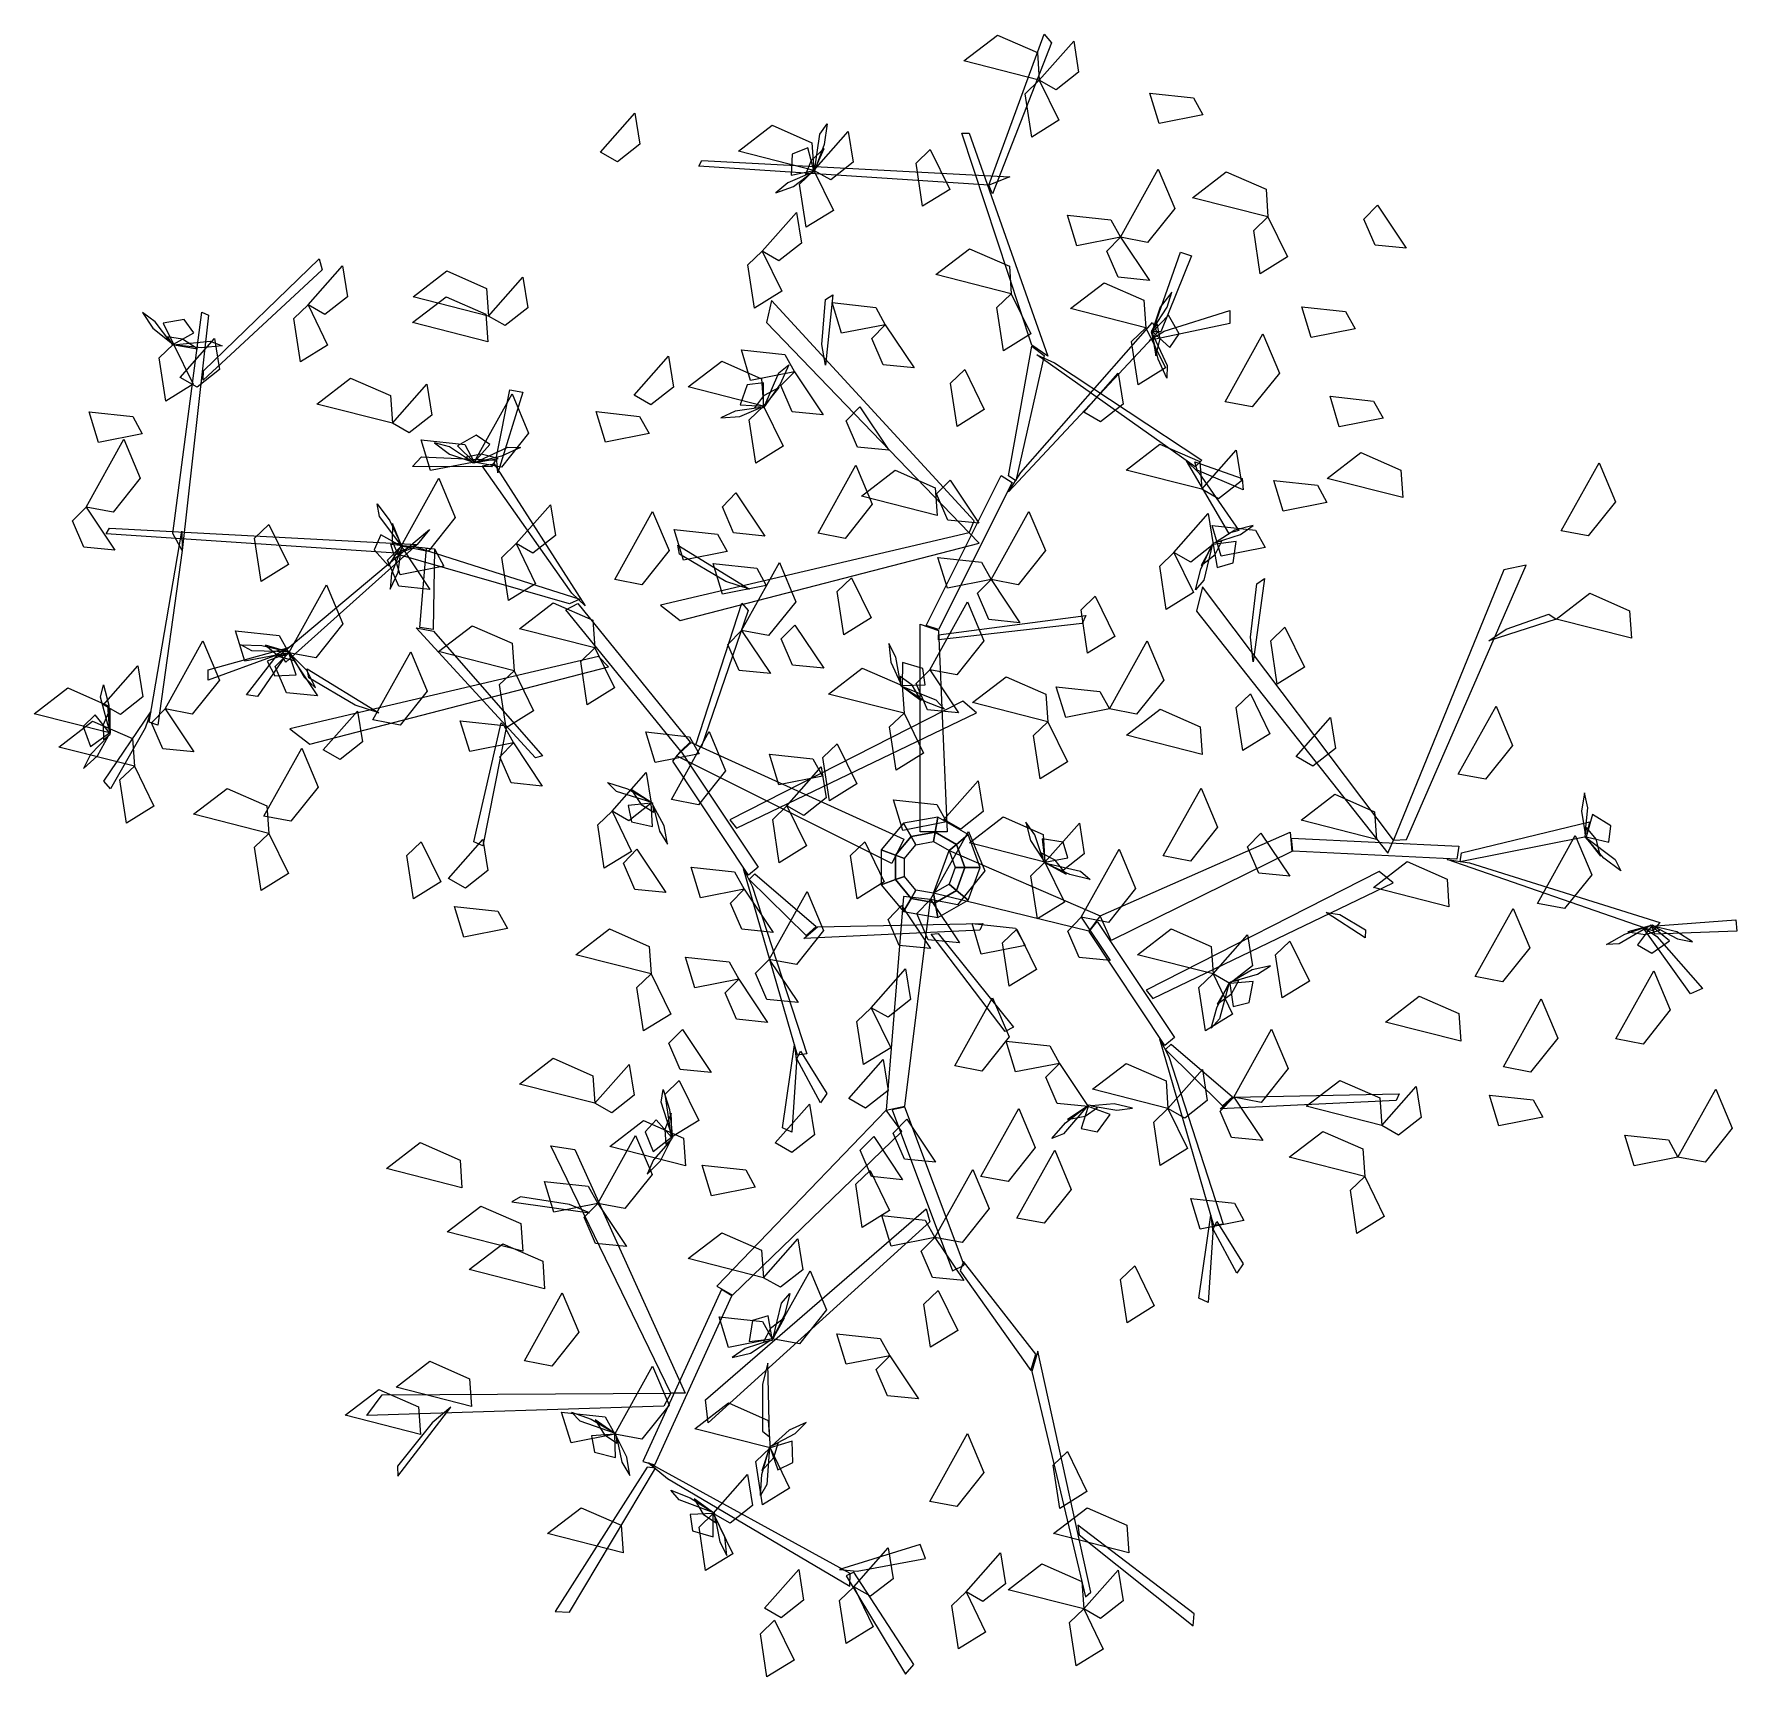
# Model space of a CAD drawing. Extents: x -0.9 to 0.84, y -0.82 to 0.87.
import ezdxf

# ---------------------------------------------------------------- set-up
doc = ezdxf.new("R2010")
doc.units = 0
doc.header["$MEASUREMENT"] = 0
doc.layers.get('0').update_dxf_attribs({"linetype": 'CONTINUOUS'})

msp = doc.modelspace()

# ---------------------------------------------------------------- linework, layer by layer
at = {"color": 72, "linetype": 'CONTINUOUS'}
for points in [[(0.1286, 0.8179, 0.9976), (0.0514, 0.8376, 0.9872), (0.0859, 0.8641, 0.9827), (0.1266, 0.8462, 0.9901)], [(0.1286, 0.8179, 0.9976), (0.1638, 0.8578, 0.972), (0.1689, 0.8262, 0.9739), (0.1459, 0.8081, 0.9894)], [(0.1286, 0.8179, 0.946), (0.1486, 0.7769, 0.9355), (0.1208, 0.7596, 0.9729), (0.114, 0.8039, 0.9672)], [(0.2962, 0.7823, 1.1742), (0.2514, 0.7735, 1.1637), (0.2418, 0.8048, 1.2011), (0.2864, 0.8, 1.1954)], [(-0.3208, 0.7443, 1.3331), (-0.2856, 0.7842, 1.3076), (-0.2805, 0.7525, 1.3094), (-0.3036, 0.7344, 1.325)], [(-0.1024, 0.7255, 0.9976), (-0.1797, 0.7452, 0.9872), (-0.1452, 0.7717, 0.9827), (-0.1044, 0.7538, 0.9901)], [(-0.1024, 0.7255, 0.9976), (-0.0672, 0.7654, 0.972), (-0.0621, 0.7338, 0.9739), (-0.0851, 0.7157, 0.9894)], [(0.0169, 0.747, 1.0609), (0.0369, 0.706, 1.0504), (0.0091, 0.6887, 1.0877), (0.0023, 0.733, 1.082)], [(-0.1024, 0.7255, 0.9976), (-0.0824, 0.6845, 0.9871), (-0.1103, 0.6672, 1.0244), (-0.117, 0.7115, 1.0187)], [(0.2117, 0.657, 0.8739), (0.2505, 0.7267, 0.8635), (0.2673, 0.6865, 0.859), (0.2395, 0.6517, 0.8664)], [(0.3628, 0.6779, 1.1639), (0.2855, 0.6975, 1.1535), (0.32, 0.7241, 1.149), (0.3608, 0.7061, 1.1565)], [(-0.1553, 0.6427, 1.2335), (-0.1201, 0.6825, 1.208), (-0.115, 0.6509, 1.2098), (-0.1381, 0.6328, 1.2254)], [(0.475, 0.6899, 0.9887), (0.5045, 0.6457, 0.9632), (0.4726, 0.6488, 0.965), (0.461, 0.6757, 0.9805)], [(0.2117, 0.657, 0.8739), (0.1669, 0.6482, 0.8634), (0.1574, 0.6796, 0.9008), (0.2019, 0.6747, 0.895)], [(0.3628, 0.6779, 1.2155), (0.3828, 0.6368, 1.205), (0.3549, 0.6196, 1.2423), (0.3482, 0.6639, 1.2366)], [(0.2117, 0.657, 0.8739), (0.2413, 0.6128, 0.8484), (0.2094, 0.616, 0.8502), (0.1978, 0.6429, 0.8657)], [(-0.1553, 0.6427, 1.1098), (-0.1353, 0.6016, 1.0993), (-0.1632, 0.5844, 1.1367), (-0.1699, 0.6287, 1.131)], [(0.0999, 0.599, 1.1831), (0.0226, 0.6187, 1.1727), (0.0571, 0.6452, 1.1682), (0.0979, 0.6273, 1.1757)], [(-0.6204, 0.5877, 0.946), (-0.5853, 0.6276, 0.9205), (-0.5802, 0.5959, 0.9223), (-0.6032, 0.5778, 0.9379)], [(-0.4356, 0.5763, 1.0491), (-0.5129, 0.596, 1.0387), (-0.4784, 0.6225, 1.0342), (-0.4376, 0.6046, 1.0417)], [(-0.4356, 0.5763, 1.0491), (-0.4004, 0.6162, 1.0236), (-0.3953, 0.5846, 1.0254), (-0.4184, 0.5665, 1.0409)], [(-0.4362, 0.5498, 1.3331), (-0.5135, 0.5695, 1.3228), (-0.479, 0.596, 1.3183), (-0.4382, 0.5781, 1.3257)], [(0.0999, 0.599, 1.0491), (0.1198, 0.558, 1.0386), (0.092, 0.5407, 1.076), (0.0852, 0.585, 1.0702)], [(0.2377, 0.5642, 1.0491), (0.1604, 0.5839, 1.0387), (0.1949, 0.6104, 1.0342), (0.2357, 0.5924, 1.0417)], [(-0.6204, 0.5877, 0.9976), (-0.6004, 0.5466, 0.9871), (-0.6283, 0.5294, 1.0244), (-0.6351, 0.5737, 1.0187)], [(-0.0292, 0.5674, 1.275), (-0.074, 0.5586, 1.2645), (-0.0835, 0.59, 1.3018), (-0.039, 0.5851, 1.2961)], [(0.452, 0.5632, 1.0402), (0.4072, 0.5544, 1.0297), (0.3976, 0.5857, 1.0671), (0.4422, 0.5809, 1.0614)], [(-0.0292, 0.5674, 1.275), (0.0004, 0.5232, 1.2494), (-0.0315, 0.5264, 1.2513), (-0.0431, 0.5533, 1.2668)], [(0.2377, 0.5642, 1.1316), (0.2577, 0.5231, 1.1211), (0.2298, 0.5059, 1.1584), (0.2231, 0.5502, 1.1527)], [(-0.7583, 0.5475, 0.9976), (-0.7383, 0.5065, 0.9871), (-0.7662, 0.4892, 1.0244), (-0.7729, 0.5335, 1.0187)], [(-0.7513, 0.5134, 1.1167), (-0.7162, 0.5532, 1.0912), (-0.7111, 0.5216, 1.093), (-0.7341, 0.5035, 1.1085)], [(-0.1223, 0.5192, 0.8739), (-0.1671, 0.5103, 0.8634), (-0.1766, 0.5417, 0.9008), (-0.1321, 0.5369, 0.895)], [(0.3189, 0.4884, 1.1433), (0.3577, 0.5581, 1.1329), (0.3745, 0.5179, 1.1284), (0.3467, 0.4831, 1.1359)], [(-0.2864, 0.4953, 1.1831), (-0.2512, 0.5352, 1.1576), (-0.2461, 0.5035, 1.1594), (-0.2692, 0.4854, 1.1749)], [(-0.1539, 0.4839, 1.1831), (-0.2312, 0.5036, 1.1727), (-0.1967, 0.5301, 1.1682), (-0.1559, 0.5121, 1.1757)], [(-0.5341, 0.4665, 1.0491), (-0.6114, 0.4861, 1.0387), (-0.5769, 0.5127, 1.0342), (-0.5361, 0.4947, 1.0417)], [(-0.5341, 0.4665, 0.946), (-0.4989, 0.5064, 0.9205), (-0.4938, 0.4747, 0.9223), (-0.5169, 0.4567, 0.9379)], [(-0.1223, 0.5192, 0.8739), (-0.0927, 0.4749, 0.8484), (-0.1246, 0.4781, 0.8502), (-0.1362, 0.505, 0.8657)], [(0.0522, 0.5215, 1.3263), (0.0722, 0.4804, 1.3158), (0.0443, 0.4632, 1.3532), (0.0376, 0.5075, 1.3474)], [(0.1741, 0.4779, 1.0491), (0.2093, 0.5177, 1.0236), (0.2144, 0.4861, 1.0254), (0.1913, 0.468, 1.0409)], [(-0.4502, 0.4267, 0.8223), (-0.4115, 0.4964, 0.8119), (-0.3946, 0.4563, 0.8074), (-0.4224, 0.4214, 0.8149)], [(0.4808, 0.4715, 0.9887), (0.4359, 0.4627, 0.9782), (0.4264, 0.4941, 1.0156), (0.471, 0.4892, 1.0098)], [(-0.7903, 0.4555, 0.8739), (-0.8351, 0.4467, 0.8634), (-0.8447, 0.4781, 0.9008), (-0.8001, 0.4733, 0.895)], [(-0.271, 0.4558, 0.6048), (-0.3158, 0.447, 0.5943), (-0.3253, 0.4783, 0.6317), (-0.2808, 0.4735, 0.6259)], [(-0.1539, 0.4839, 1.1831), (-0.1339, 0.4428, 1.1726), (-0.1618, 0.4256, 1.21), (-0.1685, 0.4699, 1.2042)], [(-0.0552, 0.4831, 0.9887), (-0.0257, 0.4389, 0.9632), (-0.0576, 0.442, 0.965), (-0.0691, 0.4689, 0.9805)], [(-0.8479, 0.3805, 0.8739), (-0.8091, 0.4502, 0.8635), (-0.7923, 0.4101, 0.859), (-0.8201, 0.3752, 0.8664)], [(-0.4502, 0.4267, 0.8223), (-0.4951, 0.4179, 0.8118), (-0.5046, 0.4493, 0.8492), (-0.46, 0.4445, 0.8435)], [(0.295, 0.3989, 1.3331), (0.2177, 0.4185, 1.3228), (0.2522, 0.4451, 1.3183), (0.293, 0.4271, 1.3257)], [(0.295, 0.3989, 1.3331), (0.3301, 0.4388, 1.3076), (0.3352, 0.4071, 1.3094), (0.3122, 0.3891, 1.325)], [(0.5009, 0.3903, 1.1124), (0.4236, 0.4099, 1.102), (0.4581, 0.4365, 1.0975), (0.4989, 0.4185, 1.1049)], [(-0.0981, 0.3538, 1.275), (-0.0593, 0.4235, 1.2646), (-0.0425, 0.3834, 1.2601), (-0.0703, 0.3485, 1.2675)], [(0.6631, 0.3563, 1.2409), (0.7019, 0.426, 1.2305), (0.7187, 0.3859, 1.226), (0.6909, 0.351, 1.2334)], [(-0.5252, 0.3404, 0.8739), (-0.4864, 0.4101, 0.8635), (-0.4696, 0.3699, 0.859), (-0.4974, 0.3351, 0.8664)], [(0.0239, 0.372, 1.1639), (-0.0534, 0.3916, 1.1535), (-0.0189, 0.4182, 1.149), (0.0219, 0.4002, 1.1565)], [(0.0372, 0.4081, 0.9887), (0.0667, 0.3639, 0.9632), (0.0348, 0.3671, 0.965), (0.0233, 0.394, 0.9805)], [(0.4232, 0.3852, 1.0402), (0.3784, 0.3764, 1.0297), (0.3688, 0.4077, 1.0671), (0.4134, 0.4029, 1.0614)], [(-0.1822, 0.395, 0.7279), (-0.1526, 0.3508, 0.7023), (-0.1845, 0.354, 0.7042), (-0.1961, 0.3809, 0.7197)], [(-0.8479, 0.3805, 0.8739), (-0.8183, 0.3363, 0.8484), (-0.8502, 0.3395, 0.8502), (-0.8618, 0.3664, 0.8657)], [(-0.4074, 0.3431, 1.3331), (-0.3722, 0.3829, 1.3076), (-0.3671, 0.3513, 1.3094), (-0.3902, 0.3332, 1.325)], [(-0.3063, 0.3063, 0.9254), (-0.2676, 0.376, 0.915), (-0.2507, 0.3359, 0.9105), (-0.2785, 0.301, 0.918)], [(0.0792, 0.3063, 0.8739), (0.118, 0.376, 0.8635), (0.1348, 0.3359, 0.859), (0.107, 0.301, 0.8664)], [(0.2665, 0.3339, 1.0491), (0.3017, 0.3738, 1.0236), (0.3068, 0.3422, 1.0254), (0.2837, 0.3241, 1.0409)], [(-0.6606, 0.3627, 1.0491), (-0.6406, 0.3217, 1.0386), (-0.6685, 0.3044, 1.076), (-0.6752, 0.3487, 1.0702)], [(-0.1912, 0.3351, 1.0079), (-0.236, 0.3263, 0.9974), (-0.2456, 0.3576, 1.0348), (-0.201, 0.3528, 1.029)], [(0.3598, 0.3392, 0.9887), (0.315, 0.3304, 0.9782), (0.3055, 0.3617, 1.0156), (0.35, 0.3569, 1.0098)], [(-0.5252, 0.3404, 0.8739), (-0.4957, 0.2962, 0.8484), (-0.5276, 0.2994, 0.8502), (-0.5391, 0.3263, 0.8657)], [(-0.4813, 0.32, 0.7279), (-0.5262, 0.3112, 0.7174), (-0.5357, 0.3426, 0.7547), (-0.4911, 0.3378, 0.749)], [(-0.4074, 0.3431, 1.3331), (-0.3874, 0.302, 1.3226), (-0.4153, 0.2847, 1.36), (-0.422, 0.329, 1.3543)], [(0.2665, 0.3339, 1.0491), (0.2865, 0.2929, 1.0386), (0.2586, 0.2756, 1.076), (0.2519, 0.3199, 1.0702)], [(-0.1511, 0.3003, 0.9254), (-0.1959, 0.2914, 0.9149), (-0.2054, 0.3228, 0.9523), (-0.1609, 0.318, 0.9465)], [(-0.1765, 0.2541, 1.1704), (-0.1377, 0.3238, 1.16), (-0.1209, 0.2836, 1.1555), (-0.1487, 0.2488, 1.163)], [(0.0792, 0.3063, 1.0285), (0.0344, 0.2975, 1.018), (0.0248, 0.3289, 1.0554), (0.0694, 0.324, 1.0496)], [(-0.6403, 0.2313, 0.8739), (-0.6016, 0.301, 0.8635), (-0.5847, 0.2609, 0.859), (-0.6125, 0.226, 0.8664)], [(-0.0638, 0.3081, 1.3331), (-0.0438, 0.267, 1.3226), (-0.0717, 0.2498, 1.36), (-0.0784, 0.2941, 1.3543)], [(0.0792, 0.3063, 0.8739), (0.1087, 0.2621, 0.8484), (0.0768, 0.2653, 0.8502), (0.0653, 0.2922, 0.8657)], [(-0.3266, 0.2362, 0.9976), (-0.4038, 0.2559, 0.9872), (-0.3693, 0.2824, 0.9827), (-0.3286, 0.2645, 0.9901)], [(0.0163, 0.2139, 1.0594), (0.0551, 0.2836, 1.049), (0.0719, 0.2435, 1.0445), (0.0441, 0.2086, 1.052)], [(0.1859, 0.2891, 1.3331), (0.2059, 0.248, 1.3226), (0.178, 0.2307, 1.36), (0.1713, 0.2751, 1.3543)], [(0.7353, 0.2461, 1.3646), (0.658, 0.2658, 1.3542), (0.6925, 0.2923, 1.3497), (0.7333, 0.2744, 1.3571)], [(-0.6403, 0.2313, 0.8223), (-0.6852, 0.2225, 0.8118), (-0.6947, 0.2539, 0.8492), (-0.6501, 0.2491, 0.8435)], [(-0.4095, 0.2128, 1.1395), (-0.4868, 0.2324, 1.1291), (-0.4523, 0.259, 1.1246), (-0.4115, 0.241, 1.132)], [(-0.1765, 0.2541, 1.2013), (-0.1469, 0.2099, 1.1758), (-0.1788, 0.213, 1.1776), (-0.1904, 0.2399, 1.1932)], [(-0.1218, 0.2596, 0.5121), (-0.0922, 0.2154, 0.4865), (-0.1241, 0.2186, 0.4884), (-0.1357, 0.2455, 0.5039)], [(0.3802, 0.2575, 1.1639), (0.4002, 0.2165, 1.1534), (0.3723, 0.1992, 1.1908), (0.3656, 0.2435, 1.1851)], [(-0.7668, 0.1738, 0.9254), (-0.7281, 0.2435, 0.915), (-0.7112, 0.2033, 0.9105), (-0.739, 0.1685, 0.918)], [(-0.6403, 0.2313, 0.8739), (-0.6108, 0.1871, 0.8484), (-0.6427, 0.1903, 0.8502), (-0.6543, 0.2172, 0.8657)], [(-0.554, 0.1624, 1.0594), (-0.5152, 0.2321, 1.049), (-0.4984, 0.1919, 1.0445), (-0.5262, 0.1571, 1.052)], [(-0.3266, 0.2362, 0.9976), (-0.3066, 0.1952, 0.9871), (-0.3344, 0.1779, 1.0244), (-0.3412, 0.2222, 1.0187)], [(0.2004, 0.1738, 0.9254), (0.2392, 0.2435, 0.915), (0.256, 0.2033, 0.9105), (0.2282, 0.1685, 0.918)], [(-0.8299, 0.1779, 1.1395), (-0.7947, 0.2178, 1.114), (-0.7896, 0.1862, 1.1158), (-0.8127, 0.1681, 1.1313)], [(-0.4095, 0.2128, 1.1395), (-0.3895, 0.1717, 1.129), (-0.4174, 0.1545, 1.1664), (-0.4242, 0.1988, 1.1606)], [(-0.01, 0.1694, 1.3331), (-0.0873, 0.189, 1.3228), (-0.0528, 0.2156, 1.3183), (-0.012, 0.1976, 1.3257)], [(0.0163, 0.2139, 0.709), (0.0459, 0.1697, 0.6834), (0.014, 0.1729, 0.6853), (0.0024, 0.1998, 0.7008)], [(-0.8238, 0.1492, 1.1395), (-0.9011, 0.1688, 1.1291), (-0.8666, 0.1953, 1.1246), (-0.8258, 0.1774, 1.132)], [(0.1373, 0.1605, 1.191), (0.06, 0.1802, 1.1806), (0.0945, 0.2067, 1.1761), (0.1353, 0.1887, 1.1836)], [(0.2004, 0.1738, 0.6574), (0.1556, 0.165, 0.6469), (0.146, 0.1963, 0.6843), (0.1906, 0.1915, 0.6785)], [(0.3448, 0.1893, 1.191), (0.3648, 0.1482, 1.1805), (0.3369, 0.131, 1.2179), (0.3302, 0.1753, 1.2121)], [(0.5578, 0.1069, 1.275), (0.5966, 0.1766, 1.2646), (0.6134, 0.1364, 1.2601), (0.5856, 0.1016, 1.2675)], [(-0.7984, 0.115, 0.9976), (-0.8757, 0.1347, 0.9872), (-0.8412, 0.1612, 0.9827), (-0.8004, 0.1433, 0.9901)], [(-0.7668, 0.1738, 0.8739), (-0.7373, 0.1296, 0.8484), (-0.7692, 0.1327, 0.8502), (-0.7808, 0.1596, 0.8657)], [(-0.605, 0.1317, 1.1395), (-0.5698, 0.1716, 1.114), (-0.5647, 0.14, 1.1158), (-0.5877, 0.1219, 1.1313)], [(-0.4101, 0.1389, 0.9254), (-0.4549, 0.1301, 0.9149), (-0.4645, 0.1615, 0.9523), (-0.4199, 0.1567, 0.9465)], [(-0.01, 0.1694, 1.3331), (0.0099, 0.1283, 1.3226), (-0.0179, 0.1111, 1.36), (-0.0247, 0.1554, 1.3543)], [(0.1373, 0.1605, 1.0879), (0.1573, 0.1194, 1.0774), (0.1294, 0.1022, 1.1148), (0.1227, 0.1465, 1.1091)], [(0.2953, 0.1272, 0.9976), (0.218, 0.1468, 0.9872), (0.2525, 0.1734, 0.9827), (0.2933, 0.1554, 0.9901)], [(0.3916, 0.125, 1.1639), (0.4268, 0.1648, 1.1384), (0.4319, 0.1332, 1.1402), (0.4088, 0.1151, 1.1558)], [(-0.22, 0.1276, 0.8223), (-0.2648, 0.1188, 0.8118), (-0.2743, 0.1501, 0.8492), (-0.2298, 0.1453, 0.8435)], [(-0.2483, 0.0809, 0.4605), (-0.2095, 0.1505, 0.4501), (-0.1927, 0.1104, 0.4456), (-0.2205, 0.0756, 0.4531)], [(-0.6658, 0.064, 1.2013), (-0.627, 0.1336, 1.1909), (-0.6102, 0.0935, 1.1864), (-0.638, 0.0587, 1.1939)], [(-0.4101, 0.1389, 1.0285), (-0.3805, 0.0947, 1.003), (-0.4124, 0.0979, 1.0048), (-0.424, 0.1248, 1.0203)], [(-0.0935, 0.1048, 0.9254), (-0.1383, 0.096, 0.9149), (-0.1479, 0.1274, 0.9523), (-0.1033, 0.1226, 0.9465)], [(-0.0784, 0.138, 0.6357), (-0.0584, 0.097, 0.6252), (-0.0863, 0.0797, 0.6626), (-0.093, 0.124, 0.6569)], [(-0.7984, 0.115, 0.9976), (-0.7784, 0.074, 0.9871), (-0.8063, 0.0567, 1.0244), (-0.8131, 0.101, 1.0187)], [(-0.3091, 0.0688, 0.946), (-0.274, 0.1087, 0.9205), (-0.2689, 0.0771, 0.9223), (-0.2919, 0.059, 0.9379)], [(-0.1299, 0.0744, 0.6357), (-0.0947, 0.1143, 0.6102), (-0.0896, 0.0826, 0.612), (-0.1127, 0.0646, 0.6276)], [(-0.6606, 0.0461, 1.1522), (-0.7379, 0.0658, 1.1418), (-0.7034, 0.0923, 1.1373), (-0.6626, 0.0744, 1.1447)], [(0.0309, 0.0603, 1.3331), (0.066, 0.1002, 1.3076), (0.0711, 0.0686, 1.3094), (0.0481, 0.0505, 1.325)], [(0.2555, 0.0231, 1.0402), (0.2943, 0.0927, 1.0299), (0.3111, 0.0526, 1.0253), (0.2833, 0.0178, 1.0328)], [(-0.1299, 0.0744, 0.6357), (-0.1099, 0.0333, 0.6252), (-0.1378, 0.0161, 0.6626), (-0.1445, 0.0604, 0.6569)], [(0.0335, 0.0581, 0.5121), (-0.0113, 0.0493, 0.5016), (-0.0209, 0.0807, 0.5389), (0.0237, 0.0759, 0.5332)], [(0.474, 0.0401, 0.9976), (0.3967, 0.0597, 0.9872), (0.4312, 0.0863, 0.9827), (0.472, 0.0683, 0.9901)], [(-0.3091, 0.0688, 1.2347), (-0.2892, 0.0278, 1.2241), (-0.317, 0.0105, 1.2615), (-0.3238, 0.0548, 1.2558)], [(0.1344, 0.0168, 0.6357), (0.0572, 0.0365, 0.6254), (0.0917, 0.063, 0.6209), (0.1324, 0.0451, 0.6283)], [(0.1344, 0.0168, 0.6357), (0.1696, 0.0567, 0.6102), (0.1747, 0.0251, 0.612), (0.1517, 0.007, 0.6276)], [(-0.6606, 0.0461, 1.0491), (-0.6406, 0.005, 1.0386), (-0.6685, -0.0122, 1.076), (-0.6752, 0.0321, 1.0702)], [(-0.5046, 0.0376, 1.2816), (-0.4846, -0.0035, 1.2711), (-0.5125, -0.0207, 1.3085), (-0.5193, 0.0236, 1.3027)], [(-0.4765, -0.0001, 1.1831), (-0.4413, 0.0398, 1.1576), (-0.4362, 0.0082, 1.1594), (-0.4593, -0.0099, 1.1749)], [(-0.0502, 0.0376, 1.3331), (-0.0302, -0.0035, 1.3226), (-0.0581, -0.0207, 1.36), (-0.0648, 0.0236, 1.3543)], [(0.0171, -0.0217, 0.4605), (0.0559, 0.048, 0.4501), (0.0727, 0.0078, 0.4456), (0.0449, -0.027, 0.453)], [(0.3556, 0.0465, 1.0285), (0.3852, 0.0023, 1.003), (0.3533, 0.0055, 1.0048), (0.3417, 0.0324, 1.0203)], [(0.6389, -0.0256, 1.275), (0.6776, 0.044, 1.2646), (0.6945, 0.0039, 1.2601), (0.6667, -0.0309, 1.2675)], [(-0.2836, 0.0299, 0.8739), (-0.2541, -0.0144, 0.8484), (-0.2859, -0.0112, 0.8502), (-0.2975, 0.0157, 0.8657)], [(0.1716, -0.0398, 0.709), (0.2104, 0.0299, 0.6986), (0.2272, -0.0103, 0.6941), (0.1994, -0.0451, 0.7015)], [(-0.1738, -0.011, 0.6574), (-0.2186, -0.0199, 0.6469), (-0.2281, 0.0115, 0.6843), (-0.1836, 0.0067, 0.6785)], [(0.1344, 0.0168, 0.6357), (0.1544, -0.0242, 0.6252), (0.1266, -0.0415, 0.6626), (0.1198, 0.0028, 0.6569)], [(0.5482, -0.0289, 1.1831), (0.471, -0.0092, 1.1727), (0.5055, 0.0173, 1.1682), (0.5463, -0.0006, 1.1757)], [(-0.1738, -0.011, 0.8223), (-0.1442, -0.0553, 0.7968), (-0.1761, -0.0521, 0.7986), (-0.1877, -0.0252, 0.8142)], [(-0.1481, -0.0829, 0.7279), (-0.1093, -0.0132, 0.7175), (-0.0925, -0.0534, 0.713), (-0.1203, -0.0882, 0.7204)], [(-0.4161, -0.0512, 0.8739), (-0.461, -0.06, 0.8634), (-0.4705, -0.0286, 0.9008), (-0.4259, -0.0335, 0.895)], [(-0.0125, -0.0277, 0.8739), (0.0171, -0.0719, 0.8484), (-0.0148, -0.0688, 0.8502), (-0.0264, -0.0419, 0.8657)], [(0.0171, -0.0217, 0.4089), (0.0467, -0.0659, 0.3834), (0.0148, -0.0628, 0.3852), (0.0032, -0.0359, 0.4007)], [(0.5752, -0.1006, 1.275), (0.614, -0.0309, 1.2646), (0.6309, -0.0711, 1.2601), (0.603, -0.1059, 1.2675)], [(-0.269, -0.0978, 1.0491), (-0.3463, -0.0781, 1.0387), (-0.3118, -0.0516, 1.0342), (-0.271, -0.0696, 1.0417)], [(0.114, -0.0686, 0.8739), (0.0692, -0.0774, 0.8634), (0.0597, -0.0461, 0.9008), (0.1042, -0.0509, 0.895)], [(0.1057, -0.0521, 0.5842), (0.1256, -0.0932, 0.5737), (0.0978, -0.1104, 0.6111), (0.091, -0.0661, 0.6053)], [(0.1716, -0.0398, 0.8739), (0.2011, -0.084, 0.8484), (0.1693, -0.0809, 0.8502), (0.1577, -0.054, 0.8657)], [(0.3066, -0.0978, 0.9976), (0.2293, -0.0781, 0.9872), (0.2638, -0.0516, 0.9827), (0.3046, -0.0696, 0.9901)], [(0.3066, -0.0978, 0.9976), (0.3418, -0.0579, 0.972), (0.3469, -0.0896, 0.9739), (0.3239, -0.1076, 0.9894)], [(0.3853, -0.0641, 1.45), (0.4053, -0.1052, 1.4395), (0.3774, -0.1224, 1.4769), (0.3706, -0.0781, 1.4711)], [(-0.1793, -0.1032, 1.1821), (-0.2242, -0.112, 1.1716), (-0.2337, -0.0806, 1.2089), (-0.1891, -0.0855, 1.2032)], [(-0.1481, -0.0829, 0.7279), (-0.1185, -0.1271, 0.7023), (-0.1504, -0.124, 0.7042), (-0.162, -0.0971, 0.7197)], [(-0.269, -0.0978, 0.946), (-0.249, -0.1389, 0.9355), (-0.2769, -0.1561, 0.9729), (-0.2836, -0.1118, 0.9672)], [(-0.1793, -0.1032, 0.5121), (-0.1498, -0.1474, 0.4865), (-0.1817, -0.1442, 0.4884), (-0.1933, -0.1173, 0.5039)], [(-0.0436, -0.1324, 0.5842), (-0.0084, -0.0925, 0.5587), (-0.0033, -0.1241, 0.5605), (-0.0263, -0.1422, 0.576)], [(0.3066, -0.0978, 0.9976), (0.3266, -0.1389, 0.9871), (0.2987, -0.1561, 1.0244), (0.292, -0.1118, 1.0187)], [(0.7192, -0.1643, 1.275), (0.7579, -0.0946, 1.2646), (0.7748, -0.1347, 1.2601), (0.747, -0.1696, 1.2675)], [(0.5604, -0.1667, 1.1522), (0.4831, -0.1471, 1.1418), (0.5176, -0.1205, 1.1373), (0.5584, -0.1385, 1.1447)], [(-0.0436, -0.1324, 0.5842), (-0.0236, -0.1734, 0.5737), (-0.0514, -0.1907, 0.6111), (-0.0582, -0.1464, 0.6053)], [(0.042, -0.192, 0.7279), (0.0808, -0.1223, 0.7175), (0.0976, -0.1624, 0.713), (0.0698, -0.1973, 0.7204)], [(0.604, -0.193, 1.275), (0.6428, -0.1234, 1.2646), (0.6596, -0.1635, 1.2601), (0.6318, -0.1983, 1.2675)], [(-0.2369, -0.1547, 1.2336), (-0.2074, -0.1989, 1.2081), (-0.2392, -0.1957, 1.2099), (-0.2508, -0.1688, 1.2254)], [(0.3279, -0.2242, 1.2346), (0.3666, -0.1545, 1.2242), (0.3835, -0.1947, 1.2197), (0.3557, -0.2295, 1.2271)], [(0.1491, -0.1894, 1.2861), (0.1043, -0.1982, 1.2756), (0.0947, -0.1668, 1.313), (0.1393, -0.1716, 1.3072)], [(-0.3266, -0.2303, 1.2347), (-0.4038, -0.2107, 1.2243), (-0.3693, -0.1842, 1.2198), (-0.3286, -0.2021, 1.2272)], [(-0.3266, -0.2303, 0.946), (-0.2914, -0.1905, 0.9205), (-0.2863, -0.2221, 0.9223), (-0.3093, -0.2402, 0.9379)], [(-0.0665, -0.2254, 1.3067), (-0.0314, -0.1855, 1.2812), (-0.0263, -0.2171, 1.283), (-0.0493, -0.2352, 1.2986)], [(0.1491, -0.1894, 1.2346), (0.1786, -0.2336, 1.209), (0.1468, -0.2304, 1.2109), (0.1352, -0.2035, 1.2264)], [(0.2604, -0.2356, 0.9976), (0.1831, -0.216, 0.9872), (0.2176, -0.1895, 0.9827), (0.2584, -0.2074, 0.9901)], [(-0.2402, -0.2069, 1.0491), (-0.2202, -0.2479, 1.0386), (-0.2481, -0.2652, 1.076), (-0.2548, -0.2209, 1.0702)], [(0.2604, -0.2356, 0.9976), (0.2956, -0.1958, 0.972), (0.3007, -0.2274, 0.9739), (0.2777, -0.2455, 0.9894)], [(0.4793, -0.2531, 1.1522), (0.402, -0.2334, 1.1418), (0.4365, -0.2069, 1.1373), (0.4773, -0.2248, 1.1447)], [(0.3279, -0.2242, 1.2346), (0.3574, -0.2684, 1.209), (0.3255, -0.2653, 1.2109), (0.3139, -0.2384, 1.2264)], [(0.4793, -0.2531, 1.1831), (0.5145, -0.2132, 1.1576), (0.5196, -0.2448, 1.1594), (0.4966, -0.2629, 1.1749)], [(0.6442, -0.2445, 1.2234), (0.5994, -0.2534, 1.2129), (0.5898, -0.222, 1.2503), (0.6344, -0.2268, 1.2445)], [(0.7828, -0.2854, 1.275), (0.8216, -0.2158, 1.2646), (0.8384, -0.2559, 1.2601), (0.8106, -0.2907, 1.2675)], [(-0.142, -0.271, 0.6357), (-0.1068, -0.2311, 0.6102), (-0.1017, -0.2627, 0.612), (-0.1248, -0.2808, 0.6276)], [(0.0688, -0.3052, 1.2861), (0.1076, -0.2356, 1.2757), (0.1244, -0.2757, 1.2712), (0.0966, -0.3106, 1.2787)], [(0.2604, -0.2356, 0.9976), (0.2804, -0.2767, 0.9871), (0.2525, -0.294, 1.0244), (0.2458, -0.2497, 1.0187)], [(-0.2339, -0.2943, 1.1933), (-0.3112, -0.2746, 1.183), (-0.2767, -0.2481, 1.1784), (-0.2359, -0.2661, 1.1859)], [(-0.0072, -0.2466, 0.8223), (0.0224, -0.2908, 0.7968), (-0.0095, -0.2877, 0.7986), (-0.0211, -0.2608, 0.8142)], [(0.4619, -0.3053, 1.1831), (0.3846, -0.2857, 1.1727), (0.4191, -0.2591, 1.1682), (0.4599, -0.2771, 1.1757)], [(-0.4628, -0.3168, 1.1395), (-0.5401, -0.2971, 1.1291), (-0.5056, -0.2706, 1.1246), (-0.4648, -0.2885, 1.132)], [(-0.3237, -0.333, 0.9254), (-0.285, -0.2633, 0.915), (-0.2681, -0.3034, 0.9105), (-0.2959, -0.3383, 0.918)], [(-0.041, -0.2643, 1.2346), (-0.0115, -0.3086, 1.209), (-0.0433, -0.3054, 1.2109), (-0.0549, -0.2785, 1.2264)], [(0.1057, -0.348, 0.7279), (0.1444, -0.2783, 0.7175), (0.1613, -0.3185, 0.713), (0.1335, -0.3533, 0.7204)], [(0.7828, -0.2854, 1.275), (0.738, -0.2943, 1.2645), (0.7284, -0.2629, 1.3018), (0.773, -0.2677, 1.2961)], [(-0.1624, -0.3163, 0.8223), (-0.2072, -0.3251, 0.8118), (-0.2168, -0.2937, 0.8492), (-0.1722, -0.2986, 0.8435)], [(-0.3237, -0.333, 0.9254), (-0.3686, -0.3418, 0.9149), (-0.3781, -0.3104, 0.9523), (-0.3335, -0.3152, 0.9465)], [(-0.0448, -0.2993, 0.9976), (-0.0248, -0.3403, 0.9871), (-0.0527, -0.3576, 1.0244), (-0.0594, -0.3133, 1.0187)], [(0.0216, -0.3678, 0.9254), (0.0604, -0.2981, 0.915), (0.0772, -0.3383, 0.9105), (0.0494, -0.3731, 0.918)], [(0.4619, -0.3053, 1.1831), (0.4819, -0.3464, 1.1726), (0.454, -0.3637, 1.21), (0.4473, -0.3193, 1.2042)], [(0.3382, -0.3504, 1.0594), (0.2934, -0.3592, 1.0489), (0.2839, -0.3278, 1.0863), (0.3284, -0.3326, 1.0805)], [(-0.4006, -0.3818, 1.2037), (-0.4779, -0.3622, 1.1933), (-0.4434, -0.3356, 1.1888), (-0.4026, -0.3536, 1.1963)], [(-0.3237, -0.333, 1.0285), (-0.2942, -0.3772, 1.003), (-0.3261, -0.374, 1.0048), (-0.3377, -0.3471, 1.0203)], [(0.0216, -0.3678, 0.8223), (-0.0232, -0.3766, 0.8118), (-0.0327, -0.3452, 0.8492), (0.0118, -0.3501, 0.8435)], [(-0.1539, -0.4091, 0.9976), (-0.2312, -0.3894, 0.9872), (-0.1967, -0.3629, 0.9827), (-0.1559, -0.3809, 0.9901)], [(-0.3781, -0.4205, 0.946), (-0.4554, -0.4008, 0.9356), (-0.4209, -0.3743, 0.9311), (-0.3801, -0.3922, 0.9386)], [(-0.1539, -0.4091, 1.1831), (-0.1187, -0.3692, 1.1576), (-0.1136, -0.4009, 1.1594), (-0.1366, -0.4189, 1.1749)], [(0.0216, -0.3678, 1.08), (0.0512, -0.412, 1.0545), (0.0193, -0.4088, 1.0563), (0.0077, -0.3819, 1.0719)], [(0.2263, -0.397, 1.1831), (0.2463, -0.438, 1.1726), (0.2185, -0.4553, 1.21), (0.2117, -0.411, 1.2042)], [(-0.145, -0.4716, 0.8739), (-0.1062, -0.4019, 0.8635), (-0.0894, -0.442, 0.859), (-0.1172, -0.4769, 0.8664)], [(-0.3987, -0.4943, 0.8223), (-0.36, -0.4246, 0.8119), (-0.3431, -0.4647, 0.8074), (-0.3709, -0.4996, 0.8149)], [(0.025, -0.422, 0.9976), (0.045, -0.463, 0.9871), (0.0172, -0.4803, 1.0244), (0.0104, -0.436, 1.0187)], [(-0.145, -0.4716, 0.8739), (-0.1898, -0.4804, 0.8634), (-0.1994, -0.449, 0.9008), (-0.1548, -0.4538, 0.895)], [(-0.0246, -0.489, 1.0285), (-0.0694, -0.4978, 1.018), (-0.0789, -0.4664, 1.0554), (-0.0344, -0.4713, 1.0496)], [(-0.453, -0.5409, 0.9976), (-0.5303, -0.5212, 0.9872), (-0.4958, -0.4947, 0.9827), (-0.455, -0.5127, 0.9901)], [(-0.3063, -0.5693, 1.0594), (-0.2676, -0.4996, 1.049), (-0.2507, -0.5397, 1.0445), (-0.2785, -0.5746, 1.052)], [(-0.0246, -0.489, 0.8739), (0.005, -0.5332, 0.8484), (-0.0269, -0.53, 0.8502), (-0.0385, -0.5031, 0.8657)], [(-0.5053, -0.5697, 0.9976), (-0.5826, -0.55, 0.9872), (-0.5481, -0.5235, 0.9827), (-0.5073, -0.5414, 0.9901)], [(-0.1472, -0.5835, 0.8326), (-0.2244, -0.5638, 0.8223), (-0.1899, -0.5373, 0.8177), (-0.1491, -0.5553, 0.8252)], [(-0.3063, -0.5693, 0.8739), (-0.3511, -0.5781, 0.8634), (-0.3607, -0.5467, 0.9008), (-0.3161, -0.5515, 0.895)], [(0.0163, -0.6382, 1.0594), (0.0551, -0.5685, 1.049), (0.0719, -0.6087, 1.0445), (0.0441, -0.6435, 1.052)], [(-0.1472, -0.5835, 1.1831), (-0.1272, -0.6246, 1.1726), (-0.155, -0.6418, 1.21), (-0.1618, -0.5975, 1.2042)], [(0.1574, -0.5871, 0.9976), (0.1774, -0.6282, 0.9871), (0.1495, -0.6454, 1.0244), (0.1428, -0.6011, 1.0187)], [(-0.2054, -0.6507, 1.0491), (-0.1702, -0.6108, 1.0236), (-0.1651, -0.6425, 1.0254), (-0.1881, -0.6606, 1.0409)], [(-0.2978, -0.6909, 0.9976), (-0.3751, -0.6712, 0.9872), (-0.3406, -0.6447, 0.9827), (-0.2998, -0.6626, 0.9901)], [(0.2203, -0.6909, 0.9976), (0.143, -0.6712, 0.9872), (0.1775, -0.6447, 0.9827), (0.2183, -0.6626, 0.9901)], [(-0.2054, -0.6507, 0.946), (-0.1854, -0.6918, 0.9355), (-0.2133, -0.709, 0.9729), (-0.22, -0.6647, 0.9672)], [(-0.0615, -0.7257, 0.9976), (-0.0263, -0.6858, 0.972), (-0.0212, -0.7175, 0.9739), (-0.0442, -0.7355, 0.9894)], [(0.0537, -0.731, 0.9976), (0.0888, -0.6911, 0.972), (0.0939, -0.7228, 0.9739), (0.0709, -0.7408, 0.9894)], [(-0.153, -0.7478, 1.3331), (-0.1179, -0.708, 1.3076), (-0.1128, -0.7396, 1.3094), (-0.1358, -0.7577, 1.325)], [(0.1741, -0.7484, 0.9976), (0.0968, -0.7288, 0.9872), (0.1313, -0.7022, 0.9827), (0.1721, -0.7202, 0.9901)], [(0.1741, -0.7484, 1.1831), (0.2093, -0.7086, 1.1576), (0.2144, -0.7402, 1.1594), (0.1913, -0.7583, 1.1749)], [(-0.0615, -0.7257, 0.9976), (-0.0415, -0.7668, 0.9871), (-0.0694, -0.784, 1.0244), (-0.0761, -0.7397, 1.0187)], [(0.0537, -0.731, 1.1522), (0.0736, -0.7721, 1.1417), (0.0458, -0.7893, 1.1791), (0.039, -0.745, 1.1733)], [(0.1741, -0.7484, 1.1831), (0.1941, -0.7895, 1.1726), (0.1662, -0.8067, 1.21), (0.1595, -0.7624, 1.2042)], [(-0.1425, -0.7598, 0.946), (-0.1225, -0.8009, 0.9355), (-0.1504, -0.8181, 0.9729), (-0.1571, -0.7738, 0.9672)]]:
    msp.add_3dface(points, dxfattribs=at)
at = {"color": 34, "linetype": 'CONTINUOUS'}
for points in [[(0.077, 0.7104, 1.1793), (0.1336, 0.8652, 1.3341), (0.1412, 0.8563, 1.3252), (0.0808, 0.7015, 1.1704)], [(0.121, 0.5466, 1.0156), (0.0493, 0.7638, 1.2327), (0.0569, 0.7638, 1.2327), (0.1374, 0.5351, 1.004)], [(0.077, 0.7104, 1.1793), (-0.2203, 0.7299, 1.2824), (-0.217, 0.7358, 1.2857), (0.0985, 0.719, 1.1794)], [(-0.7274, 0.5202, 1.0272), (-0.609, 0.6349, 1.182), (-0.6061, 0.6236, 1.1731), (-0.7279, 0.5106, 1.0183)], [(0.2444, 0.56, 0.9285), (0.2733, 0.6418, 1.0702), (0.2846, 0.638, 1.0636), (0.2532, 0.56, 0.9285)], [(-0.0941, 0.547, 0.9259), (-0.0904, 0.5931, 0.9808), (-0.0828, 0.598, 0.9866), (-0.0904, 0.526, 0.9008)], [(-0.7591, 0.3536, 0.8635), (-0.7291, 0.5803, 1.0806), (-0.7223, 0.577, 1.0806), (-0.7495, 0.3361, 0.8519)], [(0.0619, 0.3664, 0.7942), (-0.1457, 0.5922, 0.9523), (-0.1508, 0.5695, 0.9364), (0.0569, 0.354, 0.7856)], [(0.2565, 0.5607, 0.9271), (0.3239, 0.5819, 0.9121), (0.3239, 0.5685, 0.9027), (0.2411, 0.5513, 0.9274)], [(0.1097, 0.4159, 0.8289), (0.2444, 0.5695, 0.9364), (0.2494, 0.5592, 0.9292), (0.0971, 0.3963, 0.8152)], [(0.0971, 0.4125, 0.827), (0.121, 0.5453, 1.0167), (0.1336, 0.5359, 1.0033), (0.1047, 0.4074, 0.8198)], [(0.1441, 0.5284, 1.0156), (0.2949, 0.4287, 1.1592), (0.2884, 0.4218, 1.1496), (0.1261, 0.5366, 0.9973)], [(-0.4275, 0.4321, 0.7808), (-0.4138, 0.5006, 0.7991), (-0.4005, 0.4983, 0.7897), (-0.4261, 0.4156, 0.7735)], [(-0.4325, 0.4218, 0.7766), (-0.5136, 0.4222, 0.9216), (-0.5042, 0.432, 0.9205), (-0.4286, 0.4286, 0.7805)], [(-0.3503, 0.2923, 0.6175), (-0.4421, 0.4228, 0.7843), (-0.4297, 0.425, 0.7794), (-0.3366, 0.2793, 0.5983)], [(0.2921, 0.4155, 1.1479), (0.3329, 0.3565, 1.1389), (0.3227, 0.3538, 1.1264), (0.2793, 0.428, 1.1457)], [(0.288, 0.4269, 1.1491), (0.3363, 0.4097, 1.3071), (0.3373, 0.3982, 1.2998), (0.2903, 0.4184, 1.1491)], [(0.0128, 0.2592, 0.7192), (0.0896, 0.4128, 0.8267), (0.1009, 0.4056, 0.8217), (0.0254, 0.2551, 0.7163)], [(-0.5301, 0.3334, 0.7514), (-0.8274, 0.353, 0.8544), (-0.824, 0.3588, 0.8578), (-0.5086, 0.3421, 0.7515)], [(-0.7495, 0.3361, 0.8519), (-0.7742, 0.1571, 0.9955), (-0.7832, 0.16, 0.9859), (-0.7498, 0.356, 0.8336)], [(-0.5086, 0.3421, 0.7515), (-0.6433, 0.2216, 0.8951), (-0.6483, 0.2297, 0.8855), (-0.496, 0.3575, 0.7332)], [(0.0569, 0.354, 0.7856), (-0.2594, 0.28, 0.9021), (-0.2392, 0.2643, 0.8904), (0.0669, 0.3434, 0.7792)], [(-0.3525, 0.2815, 0.6103), (-0.5295, 0.3324, 0.7527), (-0.5106, 0.3398, 0.749), (-0.342, 0.2861, 0.6087)], [(-0.4911, 0.3378, 0.749), (-0.4922, 0.2551, 0.9666), (-0.5058, 0.257, 0.9512), (-0.4992, 0.3386, 0.7407)], [(-0.1924, 0.3042, 0.8839), (-0.2399, 0.3322, 0.93), (-0.2417, 0.3415, 0.9348), (-0.1683, 0.2964, 0.8628)], [(0.5047, 0.0398, 1.1618), (0.6273, 0.321, 1.3199), (0.6045, 0.3164, 1.304), (0.4914, 0.0394, 1.1532)], [(0.4914, 0.0394, 1.1532), (0.2958, 0.2987, 1.2697), (0.2896, 0.2739, 1.258), (0.4857, 0.026, 1.1468)], [(0.345, 0.2473, 1.2514), (0.3514, 0.302, 1.2976), (0.3592, 0.3074, 1.3024), (0.3476, 0.2221, 1.2304)], [(-0.2386, 0.1305, 0.5295), (-0.3563, 0.2752, 0.6087), (-0.3441, 0.2817, 0.605), (-0.2289, 0.1397, 0.5274)], [(-0.2234, 0.137, 0.523), (-0.1761, 0.2822, 0.5389), (-0.1695, 0.2746, 0.5324), (-0.2179, 0.1342, 0.5187)], [(0.0254, 0.2497, 0.711), (0.1764, 0.2693, 0.7305), (0.1726, 0.2613, 0.7225), (0.0254, 0.2444, 0.7056)], [(0.6068, 0.2555, 1.2935), (0.6505, 0.2707, 1.3484), (0.658, 0.2658, 1.3542), (0.5891, 0.2436, 1.2684)], [(-0.4918, 0.2535, 0.9658), (-0.3804, 0.1258, 1.2317), (-0.3876, 0.1237, 1.2317), (-0.5098, 0.2569, 0.9517)], [(0.0065, 0.0478, 0.509), (0.0065, 0.2604, 0.7216), (0.0254, 0.2542, 0.7154), (0.0342, 0.0478, 0.509)], [(-0.6554, 0.2277, 0.8838), (-0.7228, 0.2033, 0.8748), (-0.7228, 0.2138, 0.8623), (-0.64, 0.2368, 0.8816)], [(-0.6433, 0.2287, 0.885), (-0.6722, 0.1864, 1.043), (-0.6835, 0.1883, 1.0357), (-0.6521, 0.2287, 0.885)], [(-0.3228, 0.2275, 0.5848), (-0.639, 0.1534, 0.7013), (-0.6188, 0.1377, 0.6896), (-0.3128, 0.2168, 0.5784)], [(-0.5721, 0.1776, 0.6831), (-0.6195, 0.2056, 0.7292), (-0.6213, 0.2149, 0.734), (-0.548, 0.1698, 0.6621)], [(-0.1815, 0.0516, 0.6298), (0.0644, 0.1698, 0.8409), (0.0502, 0.1816, 0.8197), (-0.1884, 0.0601, 0.6182)], [(-0.7874, 0.1539, 0.9842), (-0.8229, 0.0917, 0.9752), (-0.8297, 0.0997, 0.9627), (-0.7816, 0.1708, 0.982)], [(-0.4174, 0.1545, 1.1664), (-0.4416, 0.0336, 1.356), (-0.4506, 0.0375, 1.3451), (-0.4228, 0.1595, 1.1555)], [(-0.2386, 0.1305, 0.5295), (-0.1595, 0.0116, 0.6731), (-0.1692, 0.0035, 0.6664), (-0.2467, 0.1203, 0.5257)], [(-0.0225, 0.0154, 0.3592), (-0.2429, 0.1256, 0.5317), (-0.228, 0.1393, 0.5267), (-0.0102, 0.0402, 0.3592)], [(-0.0027, 0.0431, 0.1473), (-0.0105, 0.0566), (-0.0335, 0.0292), (-0.0188, 0.0239, 0.1473)], [(0.022, 0.0475, 0.1473), (0.0247, 0.0628), (-0.0105, 0.0566), (-0.0027, 0.0431, 0.1473)], [(0.0438, 0.0349, 0.1473), (0.0557, 0.045), (0.0247, 0.0628), (0.022, 0.0475, 0.1473)], [(0.5611, 0.0262, 1.1946), (0.6923, 0.058, 1.3843), (0.6888, 0.0427, 1.3709), (0.5596, 0.0172, 1.1874)], [(0.0022, 0.0346, 0.589), (-0.0027, 0.0431, 0.1473), (-0.0188, 0.0239, 0.1473), (-0.0096, 0.0205, 0.589)], [(0.0203, 0.0378, 0.589), (0.022, 0.0475, 0.1473), (-0.0027, 0.0431, 0.1473), (0.0022, 0.0346, 0.589)], [(0.0363, 0.0286, 0.589), (0.0438, 0.0349, 0.1473), (0.022, 0.0475, 0.1473), (0.0203, 0.0378, 0.589)], [(0.0425, 0.0114, 0.589), (0.0524, 0.0114, 0.1473), (0.0438, 0.0349, 0.1473), (0.0363, 0.0286, 0.589)], [(0.0524, 0.0114, 0.1473), (0.0679, 0.0114), (0.0557, 0.045), (0.0438, 0.0349, 0.1473)], [(0.1909, -0.0384, 0.8766), (0.3854, 0.0476, 1.0892), (0.3874, 0.0278, 1.083), (0.2021, -0.0637, 0.8766)], [(0.3868, 0.0413, 1.0868), (0.5584, 0.0332, 1.1943), (0.5563, 0.0199, 1.1893), (0.3882, 0.0281, 1.0839)], [(-0.0188, 0.0239, 0.1473), (-0.0335, 0.0292), (-0.0335, -0.0065), (-0.0188, -0.0012, 0.1473)], [(-0.0096, 0.0205, 0.589), (-0.0188, 0.0239, 0.1473), (-0.0188, -0.0012, 0.1473), (-0.0096, 0.0022, 0.589)], [(0.0363, 0.0286, 0.589), (0.1909, -0.0384, 0.8766), (0.1792, -0.0539, 0.8689), (0.0203, -0.0151, 0.589)], [(0.5693, 0.0161, 1.1965), (0.7643, -0.045, 1.304), (0.7569, -0.0538, 1.2968), (0.5463, 0.0196, 1.1828)], [(-0.1654, -0.0078, 0.676), (-0.1096, -0.1797, 0.8197), (-0.119, -0.1811, 0.81), (-0.1743, 0.0099, 0.6577)], [(-0.1629, 0.0048, 0.6734), (-0.1001, -0.0491, 0.8909), (-0.1103, -0.0583, 0.8756), (-0.1687, -0.0009, 0.6651)], [(-0.0096, 0.0022, 0.589), (-0.0188, -0.0012, 0.1473), (-0.0027, -0.0204, 0.1473), (0.0022, -0.0119, 0.589)], [(0.0363, -0.0059, 0.589), (0.0438, -0.0122, 0.1473), (0.0524, 0.0114, 0.1473), (0.0425, 0.0114, 0.589)], [(0.0438, -0.0122, 0.1473), (0.0557, -0.0223), (0.0679, 0.0114), (0.0524, 0.0114, 0.1473)], [(0.245, -0.1229, 0.9741), (0.4909, -0.0046, 1.1852), (0.4767, 0.0072, 1.164), (0.2381, -0.1143, 0.9626)], [(-0.0188, -0.0012, 0.1473), (-0.0335, -0.0065), (-0.0105, -0.0339), (-0.0027, -0.0204, 0.1473)], [(0.0022, -0.0119, 0.589), (-0.0027, -0.0204, 0.1473), (0.022, -0.0248, 0.1473), (0.0203, -0.0151, 0.589)], [(0.0203, -0.0151, 0.589), (0.022, -0.0248, 0.1473), (0.0438, -0.0122, 0.1473), (0.0363, -0.0059, 0.589)], [(0.022, -0.0248, 0.1473), (0.0247, -0.0401), (0.0557, -0.0223), (0.0438, -0.0122, 0.1473)], [(-0.0104, -0.0186, 0.4614), (-0.0283, -0.2375, 0.6669), (-0.0091, -0.2332, 0.6602), (0.0171, -0.0217, 0.4605)], [(-0.0027, -0.0204, 0.1473), (-0.0105, -0.0339), (0.0247, -0.0401), (0.022, -0.0248, 0.1473)], [(0.4365, -0.0369, 1.148), (0.4627, -0.0527, 1.213), (0.4625, -0.0609, 1.2199), (0.4223, -0.0348, 1.1184)], [(-0.0986, -0.0497, 0.8902), (0.0708, -0.0462, 1.1561), (0.0677, -0.0531, 1.1561), (-0.1127, -0.0614, 0.876)], [(0.1879, -0.044, 0.8739), (0.267, -0.1629, 1.0175), (0.2573, -0.171, 1.0108), (0.1798, -0.0542, 0.87)], [(0.7611, -0.0596, 1.2947), (0.8078, -0.1127, 1.2797), (0.7955, -0.1181, 1.2703), (0.7463, -0.0494, 1.295)], [(0.7556, -0.0488, 1.2961), (0.8421, -0.0422, 1.4378), (0.8432, -0.0541, 1.4312), (0.7591, -0.0569, 1.2961)], [(0.0251, -0.0563, 1.0907), (0.1023, -0.1524, 1.2803), (0.0935, -0.1567, 1.2695), (0.0178, -0.0572, 1.0798)], [(-0.1201, -0.1883, 0.8084), (-0.125, -0.2599, 0.7993), (-0.1346, -0.2556, 0.7868), (-0.1222, -0.1706, 0.8062)], [(0.2611, -0.1823, 1.0204), (0.3169, -0.3542, 1.164), (0.3074, -0.3555, 1.1544), (0.2522, -0.1646, 1.0021)], [(0.2636, -0.1697, 1.0177), (0.3264, -0.2236, 1.2353), (0.3162, -0.2328, 1.2199), (0.2578, -0.1753, 1.0095)], [(-0.1161, -0.1768, 0.8095), (-0.0891, -0.2204, 0.9675), (-0.0955, -0.23, 0.9602), (-0.1197, -0.1849, 0.8095)], [(0.3279, -0.2242, 1.2346), (0.4973, -0.2207, 1.5005), (0.4942, -0.2276, 1.5005), (0.3138, -0.2359, 1.2204)], [(-0.0283, -0.2375, 0.6669), (-0.2016, -0.4176, 0.8342), (-0.1856, -0.427, 0.8248), (-0.0123, -0.2591, 0.6603)], [(-0.022, -0.2369, 0.6642), (0.0398, -0.4021, 0.7639), (0.0517, -0.3961, 0.7587), (-0.0091, -0.2342, 0.661)], [(-0.2487, -0.5274, 0.8675), (-0.3717, -0.274, 1.0668), (-0.3472, -0.2776, 1.0534), (-0.2343, -0.5274, 0.8608)], [(-0.3527, -0.3342, 1.0293), (-0.403, -0.3262, 1.08), (-0.4116, -0.3314, 1.0834), (-0.3323, -0.3425, 1.0048)], [(0.0166, -0.3517, 0.734), (-0.2107, -0.5579, 0.8917), (-0.2135, -0.5342, 0.8767), (0.0128, -0.3385, 0.7259)], [(0.3064, -0.3628, 1.1527), (0.3015, -0.4343, 1.1437), (0.2919, -0.4301, 1.1312), (0.3042, -0.3451, 1.1506)], [(0.3104, -0.3513, 1.1539), (0.3374, -0.3949, 1.3119), (0.331, -0.4045, 1.3046), (0.3068, -0.3594, 1.1539)], [(0.0476, -0.4019, 0.7642), (0.1198, -0.5042, 0.9605), (0.1249, -0.4875, 0.9495), (0.0509, -0.3924, 0.7584)], [(-0.197, -0.4211, 0.8305), (-0.2777, -0.5975, 0.8891), (-0.2652, -0.6008, 0.8828), (-0.1863, -0.4277, 0.8255)], [(0.1209, -0.5051, 0.9594), (0.1758, -0.7361, 1.1668), (0.1812, -0.7311, 1.1684), (0.127, -0.4844, 0.9509)], [(-0.155, -0.518, 0.865), (-0.1549, -0.5662, 0.9182), (-0.1478, -0.5721, 0.9235), (-0.1496, -0.4966, 0.8405)], [(-0.2559, -0.5407, 0.8725), (-0.5602, -0.5502, 1.0348), (-0.5447, -0.5291, 1.0247), (-0.2487, -0.5274, 0.8675)], [(-0.4935, -0.5577, 1.0049), (-0.5289, -0.6023, 1.0487), (-0.5285, -0.6125, 1.0517), (-0.4742, -0.5416, 0.9836)], [(-0.273, -0.6033, 0.8876), (-0.3674, -0.751, 1.0408), (-0.3525, -0.7517, 1.0266), (-0.2645, -0.6042, 0.8798)], [(-0.2522, -0.6147, 0.8861), (-0.0654, -0.725, 0.9648), (-0.0651, -0.712, 0.9612), (-0.2718, -0.5987, 0.8766)], [(0.1695, -0.6726, 1.1179), (0.2863, -0.7659, 1.2877), (0.2873, -0.7533, 1.2801), (0.1679, -0.6626, 1.1095)], [(-0.0581, -0.7098, 0.9597), (0.012, -0.6967, 0.948), (0.0064, -0.6823, 0.9426), (-0.076, -0.7079, 0.9605)], [(-0.0694, -0.7145, 0.9597), (-0.0086, -0.8152, 1.0771), (0, -0.8054, 1.0732), (-0.0614, -0.7109, 0.9608)]]:
    msp.add_3dface(points, dxfattribs=at)
at = {"color": 210, "linetype": 'CONTINUOUS'}
for points in [[(-0.1016, 0.725, 0.9992), (-0.0962, 0.7627, 0.9872), (-0.0886, 0.7733, 1.0073), (-0.0919, 0.752, 1.0134)], [(-0.1024, 0.7255, 0.9976), (-0.1086, 0.7485, 0.9763), (-0.1244, 0.7423, 0.9647), (-0.1256, 0.7205, 0.9777)], [(-0.1024, 0.724, 0.9991), (-0.0919, 0.7481, 1.0246), (-0.1052, 0.7357, 1.0489), (-0.111, 0.7214, 1.0315)], [(-0.1045, 0.7234, 0.9963), (-0.1291, 0.7128, 0.9911), (-0.1413, 0.7025, 1.0086), (-0.1231, 0.7089, 1.0179)], [(0.2449, 0.5629, 0.9272), (0.2597, 0.5853, 0.922), (0.2642, 0.6007, 0.9395), (0.2525, 0.5853, 0.9488)], [(-0.7609, 0.549, 0.9963), (-0.7771, 0.5705, 0.9911), (-0.79, 0.5798, 1.0086), (-0.7795, 0.5637, 1.0179)], [(0.2444, 0.56, 0.9285), (0.2622, 0.5442, 0.9072), (0.272, 0.5581, 0.8956), (0.261, 0.577, 0.9087)], [(-0.7583, 0.5475, 0.9976), (-0.7374, 0.5591, 0.9763), (-0.7473, 0.5729, 0.9647), (-0.7688, 0.5689, 0.9777)], [(0.2435, 0.56, 0.9301), (0.2597, 0.5256, 0.9181), (0.2592, 0.5125, 0.9382), (0.2502, 0.5321, 0.9443)], [(0.2436, 0.5612, 0.93), (0.2481, 0.5354, 0.9555), (0.2523, 0.553, 0.9798), (0.2493, 0.5682, 0.9624)], [(-0.7597, 0.5472, 0.9991), (-0.7338, 0.5428, 1.0246), (-0.7491, 0.5527, 1.0489), (-0.7644, 0.5549, 1.0315)], [(-0.7586, 0.5467, 0.9992), (-0.7208, 0.5505, 0.9872), (-0.7086, 0.5457, 1.0073), (-0.7301, 0.5437, 1.0134)], [(-0.1533, 0.4832, 1.1847), (-0.1381, 0.5181, 1.1727), (-0.1279, 0.5263, 1.1928), (-0.1367, 0.5066, 1.1989)], [(-0.1539, 0.4839, 1.1831), (-0.1538, 0.5077, 1.1618), (-0.1706, 0.5059, 1.1502), (-0.1777, 0.4852, 1.1633)], [(-0.1543, 0.4825, 1.1847), (-0.1378, 0.5029, 1.2102), (-0.1539, 0.4945, 1.2344), (-0.1633, 0.4822, 1.217)], [(-0.1565, 0.4824, 1.1818), (-0.1831, 0.4787, 1.1766), (-0.1975, 0.472, 1.1942), (-0.1783, 0.4733, 1.2035)], [(-0.4502, 0.4267, 0.8223), (-0.4344, 0.4446, 0.8011), (-0.4483, 0.4543, 0.7895), (-0.4673, 0.4434, 0.8025)], [(-0.4532, 0.4273, 0.821), (-0.4756, 0.4421, 0.8159), (-0.4909, 0.4465, 0.8334), (-0.4756, 0.4349, 0.8427)], [(-0.4503, 0.4259, 0.8239), (-0.4158, 0.442, 0.8119), (-0.4028, 0.4416, 0.8321), (-0.4224, 0.4326, 0.8381)], [(-0.4515, 0.4259, 0.8239), (-0.4256, 0.4304, 0.8494), (-0.4433, 0.4347, 0.8736), (-0.4584, 0.4316, 0.8562)], [(-0.5243, 0.3406, 0.8755), (-0.5473, 0.3709, 0.8635), (-0.5495, 0.3838, 0.8836), (-0.5366, 0.3665, 0.8897)], [(-0.5252, 0.3404, 0.8739), (-0.5459, 0.3522, 0.8526), (-0.5526, 0.3366, 0.841), (-0.538, 0.3203, 0.854)], [(-0.5242, 0.3393, 0.8754), (-0.5339, 0.3637, 0.9009), (-0.5344, 0.3456, 0.9252), (-0.5283, 0.3314, 0.9078)], [(0.309, 0.3441, 1.0241), (0.3346, 0.3524, 1.0189), (0.3476, 0.3616, 1.0365), (0.329, 0.3569, 1.0458)], [(-0.5251, 0.3374, 0.8726), (-0.535, 0.3124, 0.8674), (-0.5362, 0.2965, 0.8849), (-0.528, 0.3139, 0.8942)], [(0.3061, 0.3428, 1.027), (0.2972, 0.3058, 1.015), (0.2887, 0.2959, 1.0351), (0.2939, 0.3168, 1.0412)], [(0.3069, 0.3437, 1.027), (0.2943, 0.3206, 1.0525), (0.3087, 0.3318, 1.0767), (0.3157, 0.3455, 1.0593)], [(0.3068, 0.3422, 1.0254), (0.3109, 0.3187, 1.0041), (0.3271, 0.3235, 0.9925), (0.3304, 0.3451, 1.0056)], [(-0.6399, 0.2321, 0.8755), (-0.6779, 0.2331, 0.8635), (-0.6894, 0.2394, 0.8836), (-0.6678, 0.2387, 0.8897)], [(-0.6389, 0.2315, 0.8754), (-0.664, 0.2391, 0.9009), (-0.6501, 0.2273, 0.9252), (-0.6352, 0.2233, 0.9078)], [(-0.6403, 0.2313, 0.8739), (-0.6625, 0.2225, 0.8526), (-0.6544, 0.2075, 0.841), (-0.6326, 0.2088, 0.854)], [(-0.638, 0.2295, 0.8726), (-0.6246, 0.2062, 0.8674), (-0.6129, 0.1954, 0.8849), (-0.6213, 0.2127, 0.8942)], [(-0.0137, 0.2001, 1.3244), (-0.0184, 0.2266, 1.3192), (-0.0257, 0.2407, 1.3367), (-0.0236, 0.2216, 1.346)], [(-0.012, 0.1976, 1.3257), (0.0118, 0.1985, 1.3044), (0.0093, 0.2153, 1.2928), (-0.0117, 0.2214, 1.3059)], [(-0.823, 0.149, 1.1411), (-0.8329, 0.1857, 1.1291), (-0.8301, 0.1984, 1.1492), (-0.8247, 0.1776, 1.1553)], [(-0.0135, 0.198, 1.3273), (0.0076, 0.1823, 1.3528), (-0.0015, 0.1981, 1.377), (-0.0141, 0.2069, 1.3596)], [(-0.0127, 0.197, 1.3273), (0.0227, 0.1832, 1.3153), (0.0314, 0.1734, 1.3354), (0.0114, 0.1814, 1.3415)], [(-0.8238, 0.1492, 1.1395), (-0.8387, 0.1678, 1.1182), (-0.8507, 0.1558, 1.1066), (-0.8432, 0.1353, 1.1197)], [(-0.8233, 0.1478, 1.141), (-0.8232, 0.174, 1.1665), (-0.8305, 0.1574, 1.1908), (-0.8301, 0.1419, 1.1734)], [(-0.8249, 0.1463, 1.1382), (-0.8434, 0.1269, 1.133), (-0.8504, 0.1126, 1.1505), (-0.8363, 0.1256, 1.1598)], [(-0.2682, 0.0777, 0.9239), (-0.3045, 0.0892, 0.9119), (-0.3138, 0.0984, 0.9321), (-0.2933, 0.0917, 0.9381)], [(-0.2674, 0.0768, 0.9239), (-0.2895, 0.0911, 0.9494), (-0.2794, 0.0759, 0.9736), (-0.2662, 0.0679, 0.9562)], [(0.6879, 0.0456, 1.3696), (0.6904, 0.0723, 1.3644), (0.6871, 0.0879, 1.382), (0.684, 0.0689, 1.3913)], [(-0.2689, 0.0771, 0.9223), (-0.2926, 0.0747, 0.9011), (-0.289, 0.0581, 0.8894), (-0.2676, 0.0533, 0.9025)], [(-0.2671, 0.0747, 0.921), (-0.2606, 0.0486, 0.9159), (-0.2524, 0.035, 0.9334), (-0.2557, 0.0539, 0.9427)], [(0.1325, 0.0191, 0.6345), (0.1241, 0.0446, 0.6293), (0.1148, 0.0576, 0.6468), (0.1196, 0.039, 0.6561)], [(0.6888, 0.0427, 1.3709), (0.712, 0.0372, 1.3496), (0.714, 0.054, 1.338), (0.6954, 0.0656, 1.3511)], [(0.1344, 0.0168, 0.6357), (0.1579, 0.021, 0.6145), (0.1531, 0.0373, 0.6029), (0.1314, 0.0405, 0.6159)], [(0.6875, 0.0435, 1.3725), (0.7036, 0.0227, 1.398), (0.6991, 0.0403, 1.4222), (0.6892, 0.0523, 1.4048)], [(0.688, 0.0423, 1.3725), (0.7184, 0.0196, 1.3605), (0.7242, 0.0078, 1.3806), (0.707, 0.0209, 1.3867)], [(0.133, 0.017, 0.6373), (0.156, 0.0045, 0.6628), (0.1448, 0.0188, 0.6871), (0.131, 0.0258, 0.6696)], [(0.1339, 0.0162, 0.6373), (0.1709, 0.0075, 0.6253), (0.1808, -0.001, 0.6455), (0.1599, 0.0041, 0.6515)], [(0.7555, -0.0479, 1.2977), (0.7226, -0.0671, 1.2857), (0.7096, -0.0677, 1.3058), (0.7283, -0.057, 1.3119)], [(0.7567, -0.0479, 1.2976), (0.7314, -0.0547, 1.3231), (0.7493, -0.0574, 1.3474), (0.7642, -0.053, 1.33)], [(0.7556, -0.0488, 1.2961), (0.7414, -0.068, 1.2748), (0.7561, -0.0765, 1.2632), (0.774, -0.0639, 1.2763)], [(0.7585, -0.0491, 1.2948), (0.7822, -0.0619, 1.2896), (0.7978, -0.065, 1.3071), (0.7815, -0.0547, 1.3164)], [(0.3241, -0.1061, 0.991), (0.3108, -0.1288, 1.0165), (0.3255, -0.1181, 1.0407), (0.3329, -0.1045, 1.0233)], [(0.3262, -0.1057, 0.9881), (0.352, -0.0982, 0.9829), (0.3653, -0.0894, 1.0005), (0.3465, -0.0936, 1.0098)], [(0.3232, -0.107, 0.991), (0.3133, -0.1437, 0.979), (0.3045, -0.1534, 0.9991), (0.3103, -0.1326, 1.0052)], [(0.3239, -0.1076, 0.9894), (0.3273, -0.1312, 0.9681), (0.3437, -0.1269, 0.9565), (0.3476, -0.1054, 0.9696)], [(-0.2472, -0.2653, 1.0776), (-0.2588, -0.2291, 1.0656), (-0.2566, -0.2162, 1.0857), (-0.2502, -0.2368, 1.0918)], [(-0.2475, -0.2665, 1.0775), (-0.2486, -0.2403, 1.103), (-0.2551, -0.2573, 1.1273), (-0.254, -0.2727, 1.1099)], [(0.1783, -0.2327, 1.2106), (0.1534, -0.2615, 1.1986), (0.1413, -0.2663, 1.2188), (0.1555, -0.2502, 1.2248)], [(0.1795, -0.2323, 1.2106), (0.1576, -0.2469, 1.2361), (0.1755, -0.2437, 1.2603), (0.1881, -0.2347, 1.2429)], [(0.1786, -0.2336, 1.209), (0.1714, -0.2563, 1.1878), (0.1881, -0.2596, 1.1762), (0.201, -0.2419, 1.1892)], [(0.1816, -0.2329, 1.2077), (0.2081, -0.2373, 1.2026), (0.2239, -0.2352, 1.2201), (0.2051, -0.2308, 1.2294)], [(-0.2481, -0.2652, 1.076), (-0.2638, -0.2472, 1.0547), (-0.2752, -0.2597, 1.0431), (-0.2668, -0.2799, 1.0562)], [(-0.249, -0.268, 1.0747), (-0.2666, -0.2883, 1.0695), (-0.273, -0.3029, 1.087), (-0.2595, -0.2893, 1.0963)], [(-0.1443, -0.4721, 0.8755), (-0.1354, -0.4352, 0.8635), (-0.1268, -0.4253, 0.8836), (-0.1321, -0.4462, 0.8897)], [(-0.145, -0.4716, 0.8739), (-0.149, -0.4481, 0.8526), (-0.1653, -0.4528, 0.841), (-0.1686, -0.4744, 0.854)], [(-0.1452, -0.4731, 0.8754), (-0.1324, -0.4501, 0.9009), (-0.1469, -0.4612, 0.9252), (-0.154, -0.4749, 0.9078)], [(-0.1473, -0.4735, 0.8726), (-0.1728, -0.4817, 0.8674), (-0.1859, -0.4908, 0.8849), (-0.1672, -0.4862, 0.8942)], [(-0.3057, -0.5686, 0.8755), (-0.3416, -0.5562, 0.8635), (-0.3506, -0.5467, 0.8836), (-0.3303, -0.554, 0.8897)], [(-0.3049, -0.5696, 0.8754), (-0.3265, -0.5547, 0.9009), (-0.3169, -0.5701, 0.9252), (-0.3039, -0.5785, 0.9078)], [(-0.1453, -0.5812, 1.1818), (-0.1215, -0.5687, 1.1766), (-0.1102, -0.5574, 1.1942), (-0.1278, -0.5652, 1.2035)], [(-0.3063, -0.5693, 0.8739), (-0.3301, -0.571, 0.8526), (-0.327, -0.5877, 0.841), (-0.3057, -0.5931, 0.854)], [(-0.3046, -0.5717, 0.8726), (-0.2989, -0.598, 0.8674), (-0.291, -0.6118, 0.8849), (-0.2939, -0.5928, 0.8942)], [(-0.1479, -0.583, 1.1847), (-0.1504, -0.621, 1.1727), (-0.1571, -0.6322, 1.1928), (-0.1555, -0.6107, 1.1989)], [(-0.1473, -0.582, 1.1847), (-0.1558, -0.6068, 1.2102), (-0.1435, -0.5934, 1.2344), (-0.1389, -0.5787, 1.217)], [(-0.1472, -0.5835, 1.1831), (-0.1392, -0.6059, 1.1618), (-0.1239, -0.5985, 1.1502), (-0.1244, -0.5766, 1.1633)], [(-0.2047, -0.6501, 0.9476), (-0.2402, -0.6365, 0.9356), (-0.2489, -0.6268, 0.9557), (-0.2289, -0.6347, 0.9618)], [(-0.2039, -0.6511, 0.9476), (-0.2251, -0.6355, 0.9731), (-0.2159, -0.6512, 0.9973), (-0.2032, -0.66, 0.9799)], [(-0.2054, -0.6507, 0.946), (-0.2292, -0.6517, 0.9248), (-0.2266, -0.6685, 0.9131), (-0.2056, -0.6745, 0.9262)], [(-0.2037, -0.6532, 0.9447), (-0.1988, -0.6796, 0.9396), (-0.1914, -0.6938, 0.9571), (-0.1937, -0.6746, 0.9664)]]:
    msp.add_3dface(points, dxfattribs=at)

doc.saveas('drawing.dxf')
